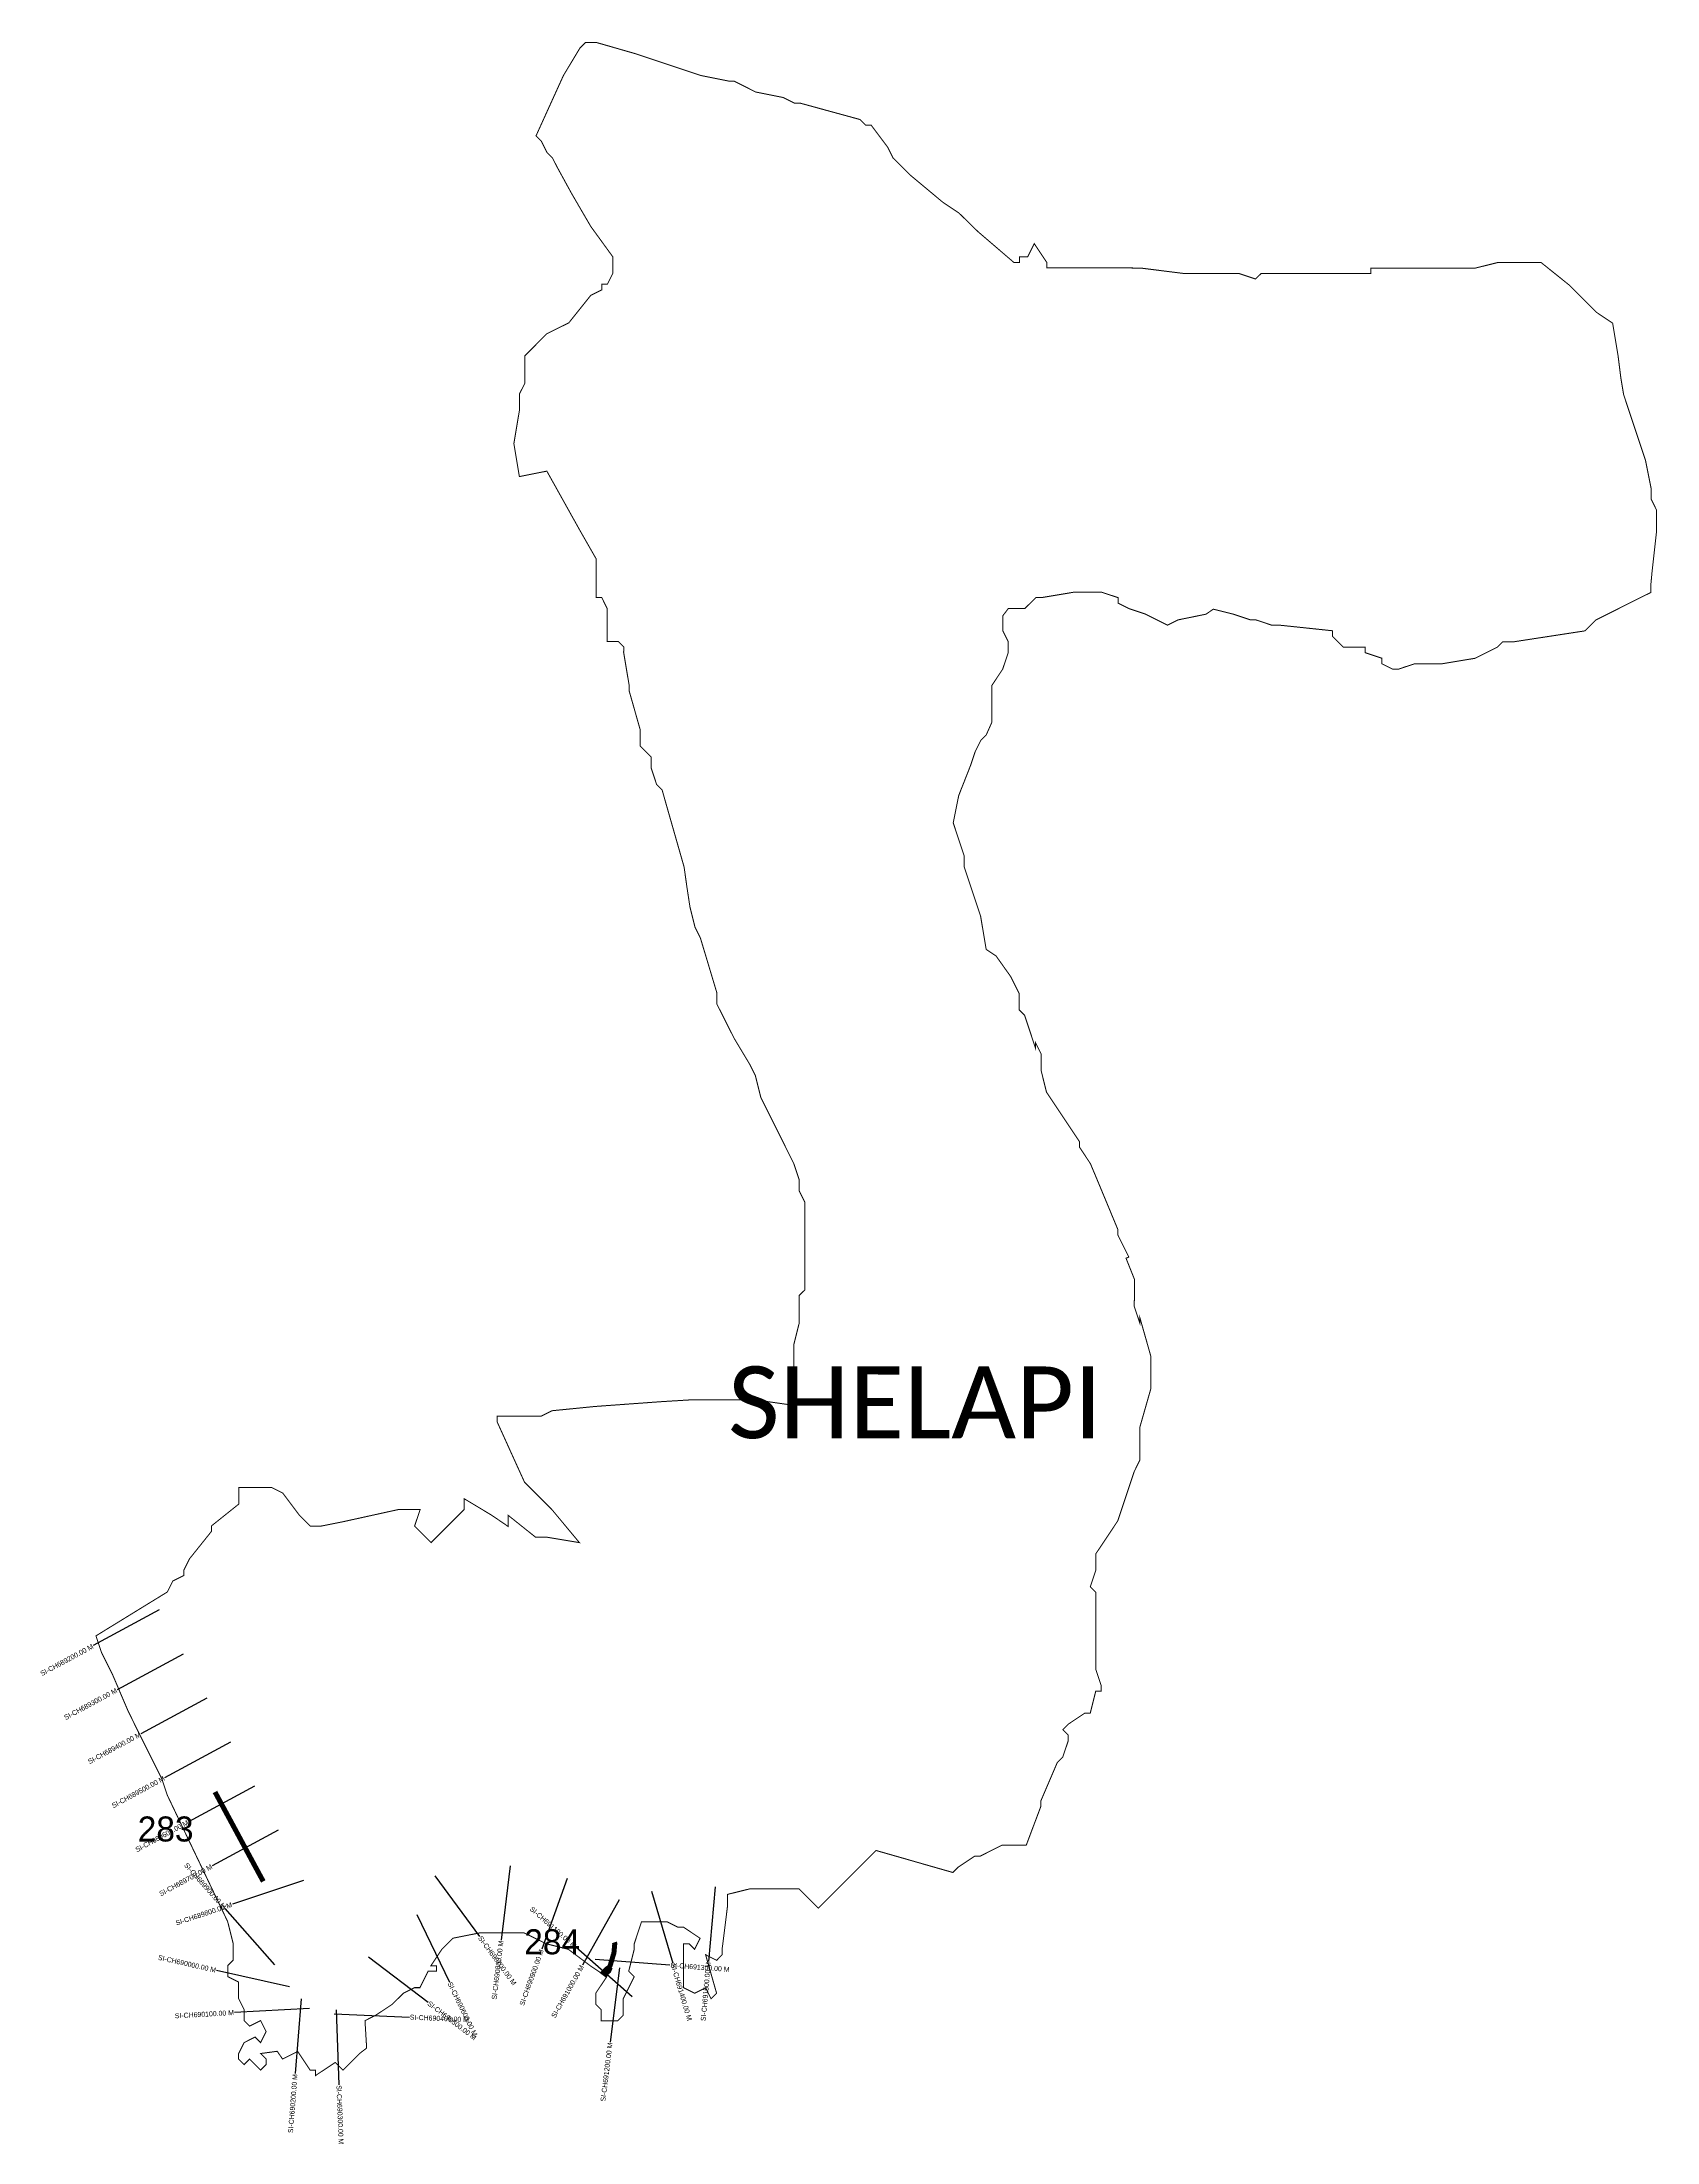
# Model space of a CAD drawing. Header units: metres. Extents: x 340139 to 343366, y 1762380 to 1766575.
import ezdxf
from ezdxf.enums import TextEntityAlignment as Align

# ---------------------------------------------------------------- set-up
doc = ezdxf.new("R2010")
doc.units = ezdxf.units.M
for name, color, linetype in [('ARTIFICIALLY PROTECTED', 4, 'Continuous'), ('CS', 134, 'Continuous'), ('CSMark', 6, 'Continuous'), ('VILLAGE NAME', 250, 'Continuous')]:
    doc.layers.add(name, color=color, linetype=linetype)

msp = doc.modelspace()

# ---------------------------------------------------------------- linework, layer by layer
at = {"color": 6, "const_width": 2}
msp.add_lwpolyline([(340532.4, 1763687.2), (340598.3, 1763687.2), (340620.2, 1763676.2), (340648, 1763639.1), (340653.1, 1763632.3), (340675.1, 1763610.3), (340697, 1763610.3), (340741.2, 1763619.1), (340850.7, 1763643.2), (340894.7, 1763643.2), (340883.6, 1763610.3), (340916.6, 1763577.3), (340982.5, 1763643.2), (340982.5, 1763665.1), (341037.4, 1763632.1), (341070.3, 1763609.7), (341070.3, 1763632.1), (341125.2, 1763588.2), (341147.1, 1763588.2), (341213, 1763577.2), (341158.1, 1763643.1), (341103.3, 1763698), (341089.7, 1763727.8), (341063.5, 1763785.6), (341048.4, 1763818.8), (341048.4, 1763829.8), (341092.3, 1763829.7), (341136.2, 1763829.7), (341158.2, 1763840.7), (341243.7, 1763849.2), (341378.9, 1763859), (341436.6, 1763862.5), (341530.8, 1763862.5), (341564.4, 1763862.5), (341641.2, 1763851.5), (341641.3, 1763972.3), (341652.3, 1764016.2), (341652.3, 1764071.1), (341663.3, 1764082), (341663.3, 1764257.7), (341652.4, 1764279.6), (341652.4, 1764301.6), (341641.4, 1764334.5), (341575.6, 1764466.3), (341564.6, 1764510.2), (341553.7, 1764532.2), (341522.5, 1764584.2), (341487.8, 1764652.9), (341487.9, 1764674.9), (341463.4, 1764756.4), (341454.9, 1764784.7), (341444, 1764806.7), (341433.9, 1764847), (341428, 1764885.8), (341422.1, 1764927.4), (341386, 1765053.7), (341378.2, 1765081.1), (341367.2, 1765092.1), (341356.3, 1765125.1), (341356.3, 1765147), (341334.3, 1765169), (341334.3, 1765201.9), (341312.4, 1765278.8), (341312.4, 1765289.8), (341306.9, 1765322.7), (341301.4, 1765355.6), (341301.5, 1765366.6), (341290.5, 1765377.6), (341268.5, 1765377.6), (341268.5, 1765389.9), (341268.5, 1765443.5), (341257.6, 1765465.4), (341246.6, 1765465.4), (341246.6, 1765490.8), (341246.6, 1765542.3), (341213.7, 1765599.9), (341147.9, 1765717.9), (341093, 1765707), (341089.8, 1765726.2), (341084.7, 1765757), (341082, 1765772.9), (341089.9, 1765820.2), (341093, 1765838.7), (341093, 1765871.7), (341104.1, 1765893.6), (341104.1, 1765948.5), (341148, 1765992.4), (341191.9, 1766014.3), (341235.8, 1766069.2), (341257.8, 1766080.2), (341257.8, 1766091.2), (341268.8, 1766091.2), (341279.8, 1766113.1), (341279.8, 1766146), (341235.9, 1766206.4), (341197.5, 1766272.3), (341167.1, 1766327.8), (341159.1, 1766343.7), (341148.1, 1766354.7), (341137.2, 1766376.6), (341126.2, 1766387.6), (341181.1, 1766508.4), (341214.1, 1766563.2), (341225.1, 1766574.2), (341247, 1766574.2), (341323.8, 1766552.2), (341419.1, 1766520.5), (341455.6, 1766508.3), (341510.4, 1766497.3), (341521.4, 1766497.3), (341541.6, 1766487.2), (341565.3, 1766475.3), (341620.2, 1766464.3), (341642.2, 1766453.3), (341653.2, 1766453.3), (341680.3, 1766445.9), (341773.9, 1766420.3), (341784.9, 1766409.3), (341795.9, 1766409.3), (341828.8, 1766365.4), (341839.7, 1766343.5), (341873.3, 1766310), (341931, 1766261.9), (341938.5, 1766255.6), (341971.4, 1766233.6), (341976.8, 1766228.3), (342009.3, 1766196.5), (342081.2, 1766134.8), (342092.2, 1766134.8), (342092.2, 1766145.7), (342108.6, 1766145.7), (342122, 1766172.4), (342147, 1766134.8), (342147, 1766123.8), (342197, 1766123.8), (342333.7, 1766123.7), (342421.5, 1766112.7), (342531.3, 1766112.7), (342564.2, 1766101.7), (342575.2, 1766112.6), (342723.7, 1766112.6), (342794.7, 1766112.6), (342794.7, 1766123.6), (342830, 1766123.5), (343003.3, 1766123.5), (343047.2, 1766134.4), (343135.1, 1766134.4), (343189.9, 1766090.5), (343244.8, 1766035.6), (343277.7, 1766013.6), (343288.7, 1765947.7), (343294.2, 1765903.8), (343299.7, 1765870.9), (343312.5, 1765832.1), (343335, 1765764.8), (343343.5, 1765739.1), (343354.5, 1765684.2), (343354.5, 1765662.3), (343365.4, 1765640.3), (343365.4, 1765596.4), (343356.3, 1765514.6), (343354.4, 1765494), (343354.4, 1765475.6), (343345.4, 1765471.2), (343244.6, 1765420.8), (343222.6, 1765398.8), (343079.9, 1765376.9), (343058, 1765376.9), (343047, 1765366), (343003, 1765344), (342937.2, 1765333.1), (342882.3, 1765333.1), (342861.5, 1765326.2), (342849.4, 1765322.1), (342838.4, 1765322.1), (342816.4, 1765333.1), (342816.4, 1765344.1), (342783.5, 1765355.1), (342783.5, 1765366.1), (342757.8, 1765366.1), (342739.6, 1765366.1), (342717.7, 1765388), (342717.7, 1765399), (342621.1, 1765409.2), (342613.4, 1765410), (342596.9, 1765410), (342569.8, 1765419.1), (342563.9, 1765421), (342556, 1765421), (342553, 1765421), (342520.1, 1765432), (342479.7, 1765442.1), (342465.2, 1765432.1), (342409.4, 1765420.7), (342388.3, 1765410.1), (342344.5, 1765432.1), (342311.5, 1765443.1), (342289.5, 1765454.1), (342289.5, 1765465.1), (342256.6, 1765476), (342201.7, 1765476.1), (342135.8, 1765465.1), (342124.9, 1765465.1), (342102.9, 1765443.2), (342070, 1765443.2), (342059, 1765428.8), (342059, 1765399.2), (342069.9, 1765377.3), (342069.9, 1765355.3), (342058.9, 1765322.4), (342037, 1765289.5), (342036.9, 1765215.5), (342025.9, 1765190.7), (342015, 1765179.7), (342004, 1765157.7), (342000.9, 1765148.6), (341994.7, 1765130), (341971, 1765069.9), (341960, 1765015.1), (341981.9, 1764949.2), (341981.9, 1764927.2), (342005.7, 1764855.8), (342014.8, 1764828.4), (342025.8, 1764762.5), (342045.6, 1764749.3), (342075.2, 1764707.6), (342091.6, 1764674.7), (342091.6, 1764641.8), (342102.6, 1764630.8), (342124.5, 1764564.9), (342124.5, 1764575.9), (342135.5, 1764553.9), (342135.5, 1764521), (342141.4, 1764497.2), (342146.4, 1764477.1), (342183.5, 1764421.5), (342212.3, 1764378.2), (342212.3, 1764367.3), (342234.2, 1764334.3), (342247.5, 1764302.5), (342289.1, 1764202.6), (342289.1, 1764191.6), (342308, 1764153.7), (342311, 1764147.7), (342305.3, 1764145.4), (342310.8, 1764131.6), (342322, 1764103.7), (342321.9, 1764048.8), (342332.9, 1764015.9), (342332.9, 1764026.9), (342354.8, 1763950), (342354.8, 1763884.2), (342332.8, 1763807.3), (342332.8, 1763741.5), (342321.8, 1763719.5), (342299.8, 1763653.5), (342288.8, 1763620.7), (342257, 1763572.9), (342244.9, 1763554.9), (342244.9, 1763521.9), (342233.9, 1763489), (342244.9, 1763478), (342244.8, 1763324.3), (342255.8, 1763291.4), (342255.8, 1763280.4), (342244.8, 1763280.4), (342233.8, 1763236.5), (342222.8, 1763236.5), (342192.7, 1763216.4), (342189.9, 1763214.6), (342178.9, 1763203.6), (342189.9, 1763192.6), (342189.9, 1763181.6), (342185.1, 1763167.3), (342178.9, 1763148.7), (342172.1, 1763141.9), (342167.9, 1763137.7), (342135, 1763060.9), (342135, 1763049.9), (342112.9, 1762991.3), (342106.1, 1762973.1), (342058.1, 1762973.1), (342014.2, 1762951.1), (342003.2, 1762951.1), (341970.3, 1762929.2), (341959.3, 1762918.2), (341901.7, 1762934.7), (341805.6, 1762962.2), (341690.3, 1762847), (341651.9, 1762885.4), (341567, 1762885.4), (341553.1, 1762885.4), (341509.1, 1762874.5), (341509.1, 1762852.5), (341502, 1762795.2), (341500, 1762779.3), (341498.1, 1762764.7), (341498.1, 1762753.7), (341487.2, 1762742.7), (341465.2, 1762753.8), (341487.1, 1762676.9), (341476.1, 1762665.9), (341465.1, 1762687.9), (341443.2, 1762676.9), (341421.2, 1762687.9), (341421.3, 1762775.7), (341432.3, 1762775.7), (341443.2, 1762764.7), (341454.2, 1762786.7), (341421.3, 1762808.7), (341410.3, 1762808.7), (341388.4, 1762819.6), (341337.1, 1762819.6), (341322.5, 1762775.8), (341322.5, 1762764.8), (341311.5, 1762720.9), (341322.5, 1762709.9), (341300.5, 1762666), (341300.5, 1762633.1), (341289.5, 1762622.1), (341256.6, 1762622.1), (341256.6, 1762644), (341245.6, 1762655), (341245.6, 1762677), (341267.6, 1762709.9), (341234.6, 1762731.9), (341190.8, 1762764.8), (341146.8, 1762775.8), (341101.8, 1762797.8), (341015.1, 1762797.8), (340960.2, 1762786.9), (340938.2, 1762764.9), (340916.3, 1762732), (340927.3, 1762732), (340927.3, 1762721), (340910.8, 1762721), (340894.3, 1762688.1), (340883.3, 1762688.1), (340862.9, 1762677.9), (340861.4, 1762677.1), (340841.5, 1762657.3), (340839.4, 1762655.2), (340815.5, 1762639.3), (340807.7, 1762634.1), (340804.8, 1762632.4), (340784.5, 1762622.2), (340787.8, 1762567.4), (340773.5, 1762556.4), (340740.6, 1762523.4), (340725.2, 1762538.8), (340689.6, 1762515.2), (340685.7, 1762512.5), (340685.7, 1762523.5), (340674.7, 1762523.5), (340663.6, 1762540.2), (340650, 1762560.6), (340619.8, 1762545.5), (340609, 1762561), (340575.9, 1762556.5), (340586.9, 1762545.5), (340586.9, 1762535), (340586.9, 1762534.5), (340577.7, 1762525.3), (340575.9, 1762523.5), (340553.9, 1762545.5), (340543, 1762534.5), (340532, 1762545.5), (340532, 1762556.5), (340540.9, 1762574.2), (340543, 1762578.4), (340564.9, 1762589.4), (340575.9, 1762578.4), (340582.6, 1762591.7), (340586.9, 1762600.4), (340586.3, 1762601.5), (340575.9, 1762622.3), (340553.9, 1762611.4), (340543, 1762622.3), (340543, 1762644.3), (340532, 1762666.3), (340532, 1762699.2), (340510.1, 1762710.2), (340510.1, 1762732.1), (340521.1, 1762743.1), (340521.1, 1762776.1), (340510.1, 1762820), (340485.4, 1762871.7), (340428.5, 1762990.7), (340389.5, 1763072.5), (340383.1, 1763091.5), (340378.5, 1763105.5), (340369.1, 1763124.2), (340323.6, 1763215.3), (340311.2, 1763240.6), (340296.2, 1763275.6), (340279.8, 1763314.1), (340265.3, 1763343), (340257.8, 1763358), (340251.1, 1763378.3), (340246.9, 1763390.9), (340267.4, 1763403.6), (340304.5, 1763426.4), (340375.6, 1763470.1), (340389.6, 1763478.7), (340400.6, 1763500.7), (340422.5, 1763511.6), (340422.6, 1763522.6), (340433.5, 1763544.5), (340477.5, 1763599.4), (340477.5, 1763610.4), (340517.5, 1763642.4), (340532.4, 1763654.3), (340532.4, 1763687.2), (340532.4, 1763687.2)], dxfattribs=at)
at = {"layer": 'ARTIFICIALLY PROTECTED', "const_width": 10, "flags": 128}
for points in [[(340484.7, 1763079), (340521.2, 1763011.5), (340561.2, 1762937.3), (340581.2, 1762900.4)], [(341282.9, 1762778.6), (341283.8, 1762775.9), (341283.3, 1762772.7), (341281.9, 1762756.7), (341280.2, 1762751.9), (341277.5, 1762742.6), (341274.9, 1762733.6), (341272.6, 1762728.4), (341269.3, 1762726.8), (341264.2, 1762722), (341260.9, 1762718.3), (341265.3, 1762715), (341267.8, 1762717.6), (341272.8, 1762722.8), (341274.4, 1762723.2), (341275.6, 1762722.9), (341277.3, 1762722.1)]]:
    msp.add_lwpolyline(points, dxfattribs=at)
at = {"layer": 'CS'}
for p, q in [((340373.4, 1763442.7), (340241.5, 1763371.4)), ((340421, 1763354.7), (340289, 1763283.4)), ((340468.5, 1763266.8), (340336.5, 1763195.5)), ((340516, 1763178.8), (340384.1, 1763107.5)), ((340563.6, 1763090.8), (340431.6, 1763019.5)), ((340611.1, 1763002.8), (340479.1, 1762931.5)), ((341074.4, 1762931.7), (341056.6, 1762782.7)), ((340661.9, 1762902), (340519.6, 1762854.6)), ((340924.2, 1762911.3), (341013.2, 1762790.6)), ((341188.4, 1762906.1), (341137.7, 1762764.9)), ((341484.3, 1762889.6), (341470.9, 1762740.1)), ((340604.4, 1762734), (340504.9, 1762846.2)), ((341292.6, 1762863.7), (341219, 1762733)), ((341357.3, 1762880.7), (341399.7, 1762736.8)), ((340887.8, 1762834.3), (340953.2, 1762699.3)), ((341318.3, 1762670), (341205.6, 1762769)), ((340633.8, 1762689.6), (340487.5, 1762722.7)), ((340791.3, 1762749.8), (340910.5, 1762658.8)), ((341244.4, 1762744.8), (341394, 1762733.5)), ((341292.8, 1762727.9), (341274.5, 1762579.1)), ((340673.3, 1762646.8), (340523.5, 1762638.4)), ((340656.7, 1762666), (340644.9, 1762516.4)), ((340726.7, 1762644.1), (340732.4, 1762494.2)), ((340723.2, 1762636.1), (340873.1, 1762629.4))]:
    msp.add_line(p, q, dxfattribs=at)

# ---------------------------------------------------------------- texts
at = {"char_height": 50, "attachment_point": 1}
for s, width, insert in [('283', 137.505, (340330.3, 1763030.1)), ('284', 84.374, (341102.7, 1762804.8))]:
    msp.add_mtext_dynamic_manual_height_columns(s, width=width, gutter_width=1, heights=[74.2], dxfattribs=dict(at, insert=insert))
at = {"layer": 'CSMark'}
for s, rotation, p in [('SI-CH689200.00 M', 28.3828, (340240.6, 1763370.9)), ('SI-CH689300.00 M', 28.3828, (340288.1, 1763283)), ('SI-CH689400.00 M', 28.3828, (340335.7, 1763195)), ('SI-CH689500.00 M', 28.3828, (340383.2, 1763107)), ('SI-CH689600.00 M', 28.3828, (340430.7, 1763019)), ('SI-CH689700.00 M', 28.3828, (340478.3, 1762931)), ('SI-CH689900.00 M', 311.535, (340504.3, 1762847)), ('SI-CH689800.00 M', 18.4453, (340518.6, 1762854.3)), ('SI-CH691100.00 M', 318.7117, (341204.8, 1762769.6)), ('SI-CH690800.00 M', 83.1743, (341056.5, 1762781.8)), ('SI-CH690900.00 M', 70.2521, (341137.4, 1762764)), ('SI-CH690000.00 M', 347.2721, (340486.5, 1762722.9)), ('SI-CH691000.00 M', 60.6238, (341218.5, 1762732.1)), ('SI-CH691500.00 M', 84.8857, (341470.8, 1762739.2)), ('SI-CH690100.00 M', 3.2141, (340522.5, 1762638.4)), ('SI-CH691200.00 M', 82.9784, (341274.4, 1762578.1)), ('SI-CH690200.00 M', 85.4767, (340644.8, 1762515.4))]:
    msp.add_text(s, height=10, rotation=rotation, dxfattribs=at).set_placement(p, align=Align.MIDDLE_RIGHT)
for s, rotation, p in [('SI-CH690700.00 M', 306.4022, (341013.8, 1762789.8)), ('SI-CH691300.00 M', 355.664, (341395, 1762733.4)), ('SI-CH691400.00 M', 286.4317, (341400, 1762735.8)), ('SI-CH690600.00 M', 295.8345, (340953.6, 1762698.4)), ('SI-CH690500.00 M', 322.6285, (340911.3, 1762658.2)), ('SI-CH690400.00 M', 357.452, (340874.1, 1762629.3)), ('SI-CH690300.00 M', 272.1813, (340732.4, 1762493.2))]:
    msp.add_text(s, height=10, rotation=rotation, dxfattribs=at).set_placement(p, align=Align.MIDDLE_LEFT)
at = {"layer": 'VILLAGE NAME', "insert": (341510.1, 1763929.4), "char_height": 143.7, "attachment_point": 1, "rotation": 359.9793}
msp.add_mtext_dynamic_manual_height_columns('{\\fCalibri|b0|i0|c0|p34;SHELAPI}', width=1418, gutter_width=718.5, heights=[0], dxfattribs=at)

doc.saveas('drawing.dxf')
